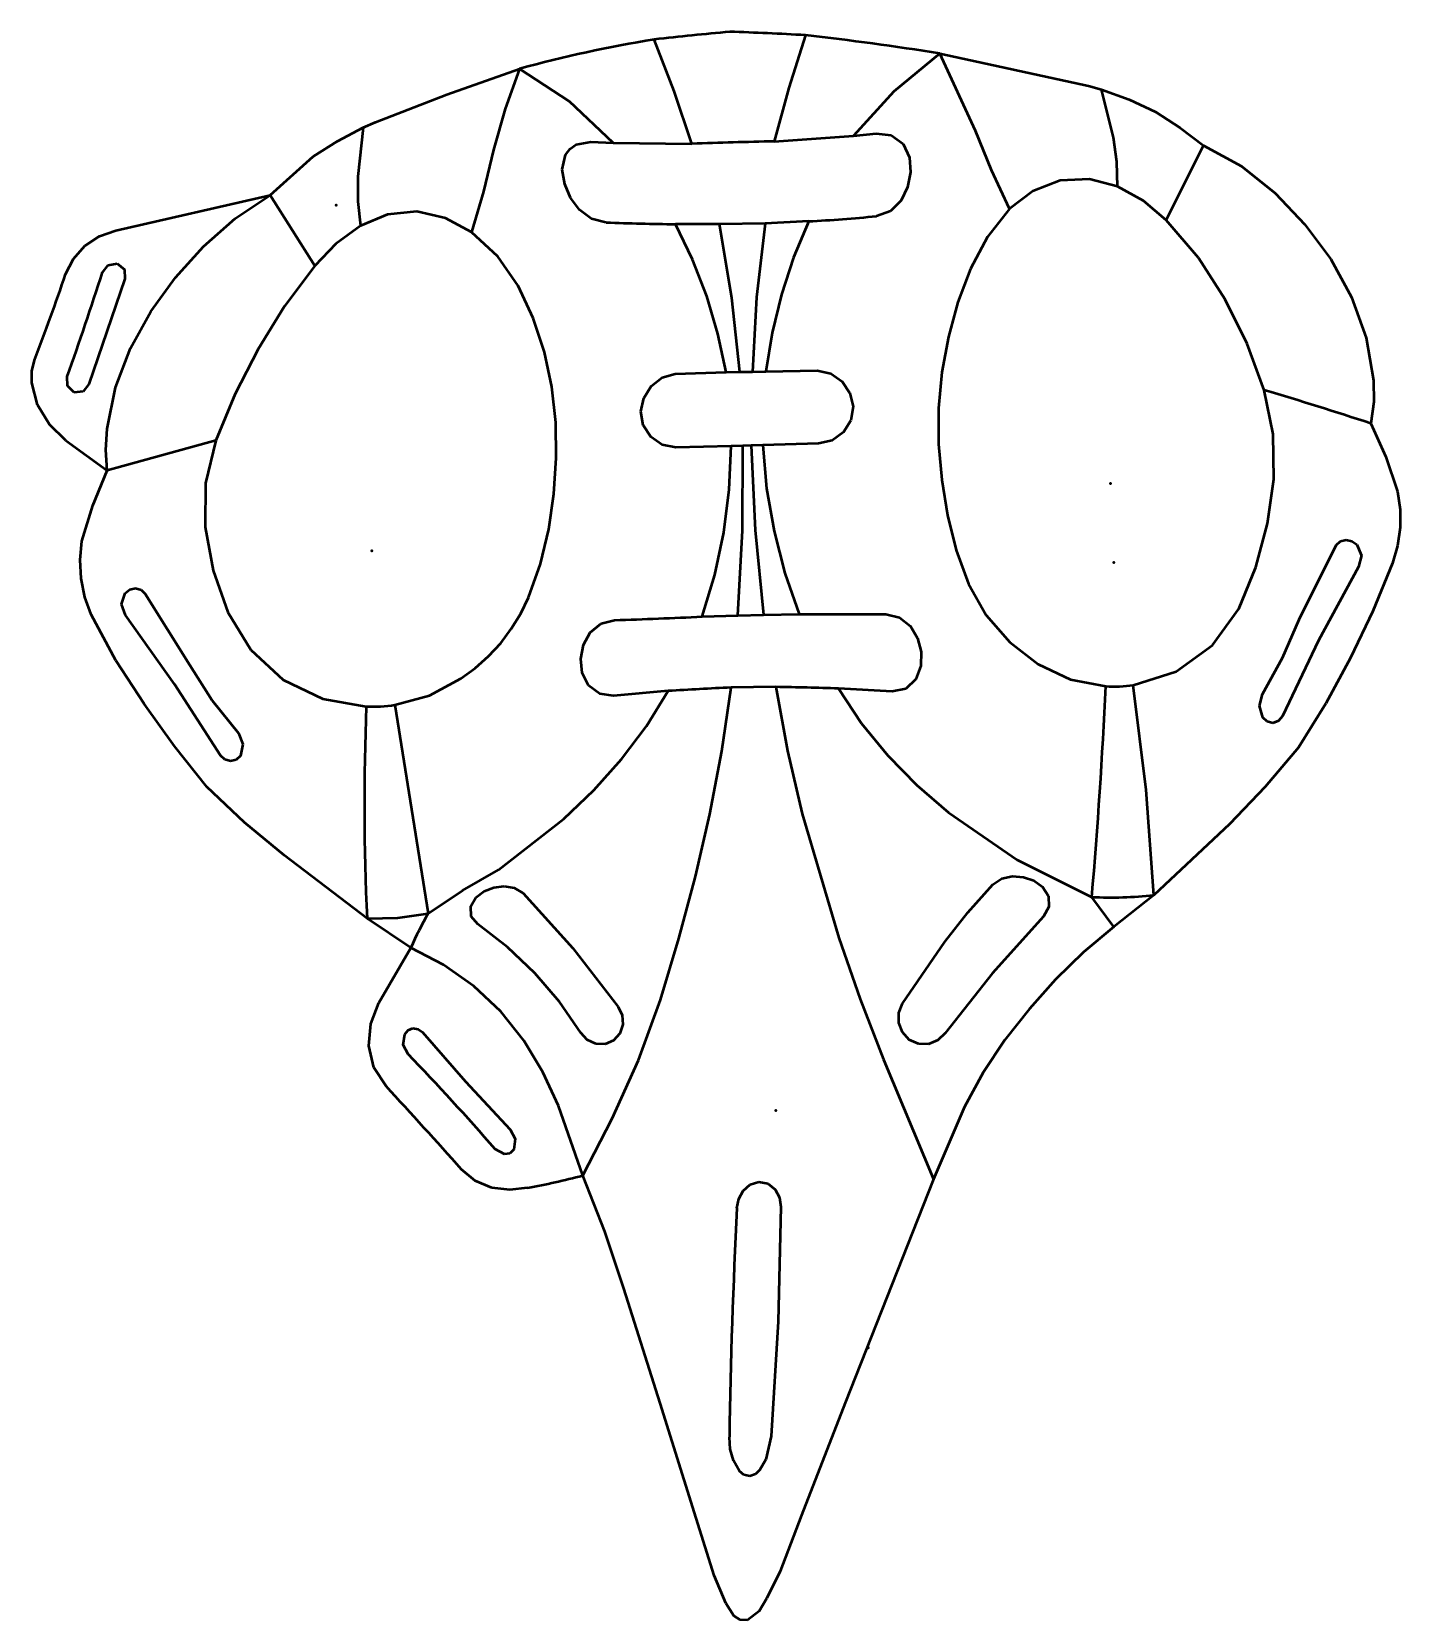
# Model space of a CAD drawing. Header units: inches. Extents: x -15.6 to 25.1, y -15.6 to 34.5.
# Drawn here: x 0.04 to 4.93, y 0.21 to 5.88 of the extents above; entities that cross this region are included whole.
import ezdxf

# ---------------------------------------------------------------- set-up
doc = ezdxf.new("R2010")
doc.units = ezdxf.units.IN
doc.header["$MEASUREMENT"] = 0
for name, color, linetype, lineweight in [('IV_ARC_CENTERS', 7, 'Continuous', 50), ('IV_FEATURE_PROFILES', 7, 'Continuous', 50), ('IV_INTERIOR_PROFILES', 7, 'Continuous', 50), ('IV_OUTER_PROFILE', 7, 'Continuous', 50)]:
    doc.layers.add(name, color=color, linetype=linetype, lineweight=lineweight)

msp = doc.modelspace()

# ---------------------------------------------------------------- linework, layer by layer
at = {"layer": 'IV_ARC_CENTERS'}
for p in [(1.1267, 5.2612), (3.8918, 4.2671), (1.2537, 4.0264), (3.9043, 3.9848), (2.6966, 2.0276), (3.0272, 1.1799)]:
    msp.add_point(p, dxfattribs=at)
at = {"layer": 'IV_FEATURE_PROFILES'}
for p, q in [((2.3344, 5.6683), (2.2628, 5.853)), ((2.8028, 5.8681), (2.7432, 5.6795)), ((3.283, 5.8028), (3.1183, 5.6668)), ((3.4102, 5.5268), (3.283, 5.8028)), ((1.781, 5.7481), (1.7301, 5.6047)), ((1.9605, 5.6314), (1.781, 5.7481)), ((2.7432, 5.6795), (2.6916, 5.4886)), ((3.9034, 5.5031), (3.8605, 5.674)), ((2.1156, 5.4838), (1.9605, 5.6314)), ((2.3976, 5.4805), (2.3344, 5.6683)), ((3.1183, 5.6668), (2.975, 5.5083)), ((1.7301, 5.6047), (1.6891, 5.4581)), ((1.223, 5.5385), (1.2047, 5.363)), ((3.4669, 5.3857), (3.4102, 5.5268)), ((1.6891, 5.4581), (1.6534, 5.3101)), ((3.9152, 5.4158), (3.9034, 5.5031)), ((4.0913, 5.2075), (4.2242, 5.4737)), ((3.9176, 5.3277), (3.9152, 5.4158)), ((1.2047, 5.363), (1.2046, 5.2747)), ((3.5319, 5.2484), (3.4669, 5.3857)), ((0.7661, 5.2131), (0.8906, 5.2969)), ((0.8906, 5.2969), (1.0508, 5.0448)), ((1.6534, 5.3101), (1.6101, 5.1643)), ((1.2046, 5.2747), (1.2134, 5.1869)), ((0.6535, 5.1139), (0.7661, 5.2131)), ((2.3992, 5.0666), (2.3388, 5.1932)), ((2.5394, 4.93), (2.4955, 5.1926)), ((2.6589, 5.1961), (2.6282, 4.9319)), ((2.8143, 5.2035), (2.7603, 5.0745)), ((0.5532, 5.0023), (0.6535, 5.1139)), ((2.4502, 4.9359), (2.3992, 5.0666)), ((2.7603, 5.0745), (2.7171, 4.9415)), ((0.465, 4.8809), (0.5532, 5.0023)), ((2.4903, 4.8015), (2.4502, 4.9359)), ((2.7171, 4.9415), (2.6842, 4.8056)), ((0.3919, 4.75), (0.465, 4.8809)), ((2.568, 4.6652), (2.5394, 4.93)), ((2.6282, 4.9319), (2.6132, 4.6663)), ((2.5193, 4.6643), (2.4903, 4.8015)), ((2.6842, 4.8056), (2.6619, 4.6675)), ((0.3388, 4.6098), (0.3919, 4.75)), ((0.3095, 4.4626), (0.3388, 4.6098)), ((0.3042, 4.3877), (0.3095, 4.4626)), ((0.3093, 4.3128), (0.3042, 4.3877)), ((0.6968, 4.4204), (0.3093, 4.3128)), ((2.5309, 4.2457), (2.5373, 4.4007)), ((2.5782, 4.0987), (2.5791, 4.4018)), ((2.6093, 4.4026), (2.6232, 4.0999)), ((2.6511, 4.4037), (2.6641, 4.2492)), ((2.5113, 4.0918), (2.5309, 4.2457)), ((2.6641, 4.2492), (2.6906, 4.0965)), ((2.4786, 3.9401), (2.5113, 4.0918)), ((2.5617, 3.796), (2.5782, 4.0987)), ((2.6232, 4.0999), (2.6532, 3.7983)), ((2.6906, 4.0965), (2.7286, 3.9463)), ((2.4343, 3.7915), (2.4786, 3.9401)), ((2.7286, 3.9463), (2.7801, 3.8001)), ((2.2346, 3.4001), (2.3127, 3.5258)), ((2.5036, 3.3114), (2.5373, 3.5379)), ((2.6972, 3.5401), (2.7388, 3.3126)), ((2.9204, 3.5345), (3.0025, 3.4102)), ((4.02, 3.1728), (3.9734, 3.547)), ((1.3366, 3.4763), (1.4551, 2.7313)), ((3.0025, 3.4102), (3.0967, 3.295)), ((2.1457, 3.2818), (2.2346, 3.4001)), ((2.4613, 3.0863), (2.5036, 3.3114)), ((2.7388, 3.3126), (2.7914, 3.0874)), ((3.0967, 3.295), (3.2011, 3.1889)), ((2.0469, 3.1716), (2.1457, 3.2818)), ((3.2011, 3.1889), (3.3139, 3.0918)), ((1.9398, 3.0695), (2.0469, 3.1716)), ((4.047, 2.7966), (4.02, 3.1728)), ((1.7064, 2.8875), (1.9398, 3.0695)), ((2.4103, 2.8629), (2.4613, 3.0863)), ((2.7914, 3.0874), (2.9226, 2.6438)), ((3.3139, 3.0918), (3.5591, 2.9228)), ((3.5591, 2.9228), (3.8255, 2.7899)), ((1.5786, 2.8129), (1.7064, 2.8875)), ((2.3512, 2.6416), (2.4103, 2.8629)), ((1.4551, 2.7313), (1.5786, 2.8129)), ((3.9038, 2.6833), (3.8255, 2.7899)), ((1.3466, 2.7157), (1.4551, 2.7313)), ((1.237, 2.7127), (1.3466, 2.7157)), ((2.2848, 2.4224), (2.3512, 2.6416)), ((2.9226, 2.6438), (2.9978, 2.4251)), ((1.5102, 2.5473), (1.3933, 2.6089)), ((1.6186, 2.4718), (1.5102, 2.5473)), ((1.7148, 2.3811), (1.6186, 2.4718)), ((2.2067, 2.2071), (2.2848, 2.4224)), ((2.9978, 2.4251), (3.0814, 2.2094)), ((1.7966, 2.2774), (1.7148, 2.3811)), ((1.8645, 2.1641), (1.7966, 2.2774)), ((1.9209, 2.0445), (1.8645, 2.1641)), ((2.1122, 1.9985), (2.2067, 2.2071)), ((3.0814, 2.2094), (3.2596, 1.7824)), ((2.0073, 1.7949), (1.9209, 2.0445)), ((2.0073, 1.7949), (2.1122, 1.9985))]:
    msp.add_line(p, q, dxfattribs=at)
for centre, radius, start, end in [((-1.6612, -15.5811), 21.0842, 72.09093, 73.17509), ((-15.6492, 4.4639), 19.5465, 355.08712, 357.29821), ((10.1653, 3.1246), 8.9377, 177.78258, 182.64175), ((3.8918, 4.2671), 1.4786, 267.43, 276.0236), ((2.6966, 2.0276), 1.427, 150.4526, 155.9606)]:
    msp.add_arc(centre, radius, start, end, dxfattribs=at)
at = {"layer": 'IV_INTERIOR_PROFILES'}
for p, q in [((2.6916, 5.4886), (2.975, 5.5083)), ((2.975, 5.5083), (3.0557, 5.517)), ((3.0557, 5.517), (3.1087, 5.5108)), ((3.1087, 5.5108), (3.152, 5.48)), ((1.946, 5.4407), (1.962, 5.4621)), ((1.962, 5.4621), (1.984, 5.4773)), ((1.984, 5.4773), (2.0362, 5.4876)), ((2.0362, 5.4876), (2.1156, 5.4838)), ((2.1156, 5.4838), (2.3976, 5.4805)), ((3.152, 5.48), (3.1747, 5.4317)), ((1.9343, 5.3888), (1.946, 5.4407)), ((3.1747, 5.4317), (3.1779, 5.3783)), ((1.9429, 5.3361), (1.9343, 5.3888)), ((1.9641, 5.287), (1.9429, 5.3361)), ((3.1779, 5.3783), (3.1673, 5.3258)), ((3.7125, 5.3495), (3.6152, 5.3116)), ((3.8167, 5.3544), (3.7125, 5.3495)), ((3.9176, 5.3277), (3.8167, 5.3544)), ((1.9962, 5.2443), (1.9641, 5.287)), ((3.1442, 5.2775), (3.1068, 5.2394)), ((3.1673, 5.3258), (3.1442, 5.2775)), ((3.6152, 5.3116), (3.5319, 5.2484)), ((4.0102, 5.2759), (3.9176, 5.3277)), ((1.3104, 5.2279), (1.2134, 5.1869)), ((1.4151, 5.2385), (1.3104, 5.2279)), ((1.5178, 5.2151), (1.4151, 5.2385)), ((2.039, 5.2124), (1.9962, 5.2443)), ((3.1068, 5.2394), (3.0566, 5.2217)), ((3.5319, 5.2484), (3.4524, 5.1477)), ((4.0913, 5.2075), (4.0102, 5.2759)), ((1.2134, 5.1869), (1.1261, 5.1228)), ((1.6101, 5.1643), (1.5178, 5.2151)), ((1.7039, 5.0779), (1.6101, 5.1643)), ((2.0905, 5.1994), (2.039, 5.2124)), ((2.4955, 5.1926), (2.3388, 5.1932)), ((2.6589, 5.1961), (2.4955, 5.1926)), ((2.8143, 5.2035), (2.6589, 5.1961)), ((4.2061, 5.0732), (4.0913, 5.2075)), ((1.1261, 5.1228), (1.0508, 5.0448)), ((3.4524, 5.1477), (3.3927, 5.0341)), ((0.3126, 5.0473), (0.3453, 5.0522)), ((0.3453, 5.0522), (0.3707, 5.0311)), ((1.7766, 4.9731), (1.7039, 5.0779)), ((4.3015, 4.9245), (4.2061, 5.0732)), ((0.3721, 4.9981), (0.2438, 4.622)), ((0.2922, 5.0211), (0.3126, 5.0473)), ((0.3707, 5.0311), (0.3721, 4.9981)), ((1.0508, 5.0448), (0.9429, 4.9005)), ((3.3927, 5.0341), (3.3474, 4.914)), ((1.8304, 4.8575), (1.7766, 4.9731)), ((0.9429, 4.9005), (0.8481, 4.7472)), ((3.3474, 4.914), (3.3133, 4.7902)), ((4.3799, 4.7661), (4.3015, 4.9245)), ((1.8704, 4.7363), (1.8304, 4.8575)), ((3.3133, 4.7902), (3.2899, 4.664)), ((4.4415, 4.6005), (4.3799, 4.7661)), ((0.8481, 4.7472), (0.7656, 4.587)), ((1.8976, 4.6117), (1.8704, 4.7363)), ((2.2906, 4.645), (2.3381, 4.6584)), ((2.3381, 4.6584), (2.5193, 4.6643)), ((2.5193, 4.6643), (2.568, 4.6652)), ((2.568, 4.6652), (2.6132, 4.6663)), ((2.6132, 4.6663), (2.6619, 4.6675)), ((2.6619, 4.6675), (2.8443, 4.6704)), ((2.8443, 4.6704), (2.8929, 4.6598)), ((2.8929, 4.6598), (2.9337, 4.6313)), ((3.2899, 4.664), (3.2781, 4.5362)), ((0.1671, 4.6154), (0.1664, 4.6487)), ((0.1908, 4.5922), (0.1671, 4.6154)), ((0.2438, 4.622), (0.2236, 4.5955)), ((1.9116, 4.4849), (1.8976, 4.6117)), ((2.2258, 4.5721), (2.2517, 4.6143)), ((2.2517, 4.6143), (2.2906, 4.645)), ((2.9337, 4.6313), (2.9616, 4.59)), ((4.4735, 4.4432), (4.4415, 4.6005)), ((0.2236, 4.5955), (0.1908, 4.5922)), ((0.7656, 4.587), (0.6968, 4.4204)), ((2.2155, 4.5237), (2.2258, 4.5721)), ((2.9616, 4.59), (2.9728, 4.5415)), ((2.9728, 4.5415), (2.9649, 4.4924)), ((1.9131, 4.3573), (1.9116, 4.4849)), ((2.2237, 4.4749), (2.2155, 4.5237)), ((2.9649, 4.4924), (2.9387, 4.4501)), ((3.2781, 4.5362), (3.2784, 4.4078)), ((2.2503, 4.4332), (2.2237, 4.4749)), ((2.2911, 4.4053), (2.2503, 4.4332)), ((2.9387, 4.4501), (2.8984, 4.4209)), ((4.4757, 4.2827), (4.4735, 4.4432)), ((0.6968, 4.4204), (0.6604, 4.2675)), ((2.3397, 4.396), (2.2911, 4.4053)), ((2.5373, 4.4007), (2.3397, 4.396)), ((2.5791, 4.4018), (2.5373, 4.4007)), ((2.6093, 4.4026), (2.5791, 4.4018)), ((2.6511, 4.4037), (2.6093, 4.4026)), ((2.85, 4.4093), (2.6511, 4.4037)), ((2.8984, 4.4209), (2.85, 4.4093)), ((3.2784, 4.4078), (3.2894, 4.2799)), ((1.9046, 4.23), (1.9131, 4.3573)), ((0.6604, 4.2675), (0.6591, 4.1104)), ((3.2894, 4.2799), (3.3101, 4.1533)), ((4.4524, 4.1236), (4.4757, 4.2827)), ((1.8863, 4.1037), (1.9046, 4.23)), ((3.3101, 4.1533), (3.3412, 4.0287)), ((0.6591, 4.1104), (0.6881, 3.9557)), ((1.8569, 3.9796), (1.8863, 4.1037)), ((4.4118, 3.9681), (4.4524, 4.1236)), ((3.3412, 4.0287), (3.385, 3.9081)), ((4.5655, 3.7808), (4.6982, 4.0463)), ((4.6982, 4.0463), (4.7133, 4.0611)), ((4.7133, 4.0611), (4.7339, 4.0662)), ((4.7339, 4.0662), (4.7547, 4.0615)), ((4.7547, 4.0615), (4.7719, 4.0489)), ((4.7719, 4.0489), (4.7884, 4.0103)), ((1.8134, 3.8598), (1.8569, 3.9796)), ((4.7884, 4.0103), (4.7785, 3.9694)), ((0.6881, 3.9557), (0.7401, 3.8071)), ((4.3503, 3.8197), (4.4118, 3.9681)), ((4.7785, 3.9694), (4.6356, 3.7059)), ((0.3599, 3.836), (0.3729, 3.8753)), ((0.3729, 3.8753), (0.3894, 3.8882)), ((0.3894, 3.8882), (0.4098, 3.8926)), ((0.4098, 3.8926), (0.43, 3.887)), ((0.43, 3.887), (0.4451, 3.8724)), ((0.4451, 3.8724), (0.6039, 3.6184)), ((1.7861, 3.8021), (1.8134, 3.8598)), ((3.385, 3.9081), (3.4479, 3.7965)), ((0.3741, 3.7969), (0.3599, 3.836)), ((0.7401, 3.8071), (0.8219, 3.6726)), ((1.7518, 3.7484), (1.7861, 3.8021)), ((4.2566, 3.6895), (4.3503, 3.8197)), ((0.5493, 3.55), (0.3741, 3.7969)), ((1.7145, 3.6967), (1.7518, 3.7484)), ((2.0339, 3.7345), (2.0728, 3.7663)), ((2.0728, 3.7663), (2.1214, 3.7787)), ((2.4343, 3.7915), (2.5617, 3.796)), ((2.5617, 3.796), (2.6532, 3.7983)), ((2.6532, 3.7983), (2.7801, 3.8001)), ((2.7801, 3.8001), (3.0899, 3.8001)), ((3.0899, 3.8001), (3.1387, 3.7888)), ((3.1387, 3.7888), (3.1778, 3.7575)), ((3.1778, 3.7575), (3.2032, 3.7141)), ((3.4479, 3.7965), (3.5324, 3.7002)), ((4.5063, 3.6448), (4.5655, 3.7808)), ((1.6704, 3.6507), (1.7145, 3.6967)), ((2.0003, 3.6409), (2.0097, 3.6904)), ((2.0097, 3.6904), (2.0339, 3.7345)), ((3.2032, 3.7141), (3.2156, 3.6654)), ((3.5324, 3.7002), (3.6337, 3.6219)), ((4.1263, 3.596), (4.2566, 3.6895)), ((4.6356, 3.7059), (4.5064, 3.4353)), ((0.8219, 3.6726), (0.9375, 3.566)), ((1.6236, 3.6073), (1.6704, 3.6507)), ((2.0055, 3.5909), (2.0003, 3.6409)), ((3.2156, 3.6654), (3.2146, 3.6151)), ((4.4353, 3.5145), (4.5063, 3.6448)), ((0.6039, 3.6184), (0.6844, 3.492)), ((1.5721, 3.57), (1.6236, 3.6073)), ((2.0279, 3.5459), (2.0055, 3.5909)), ((3.2146, 3.6151), (3.1974, 3.568)), ((3.6337, 3.6219), (3.7495, 3.5668)), ((3.9734, 3.547), (4.1263, 3.596)), ((0.7141, 3.2959), (0.5493, 3.55)), ((0.9375, 3.566), (1.0792, 3.4978)), ((1.4597, 3.5102), (1.5721, 3.57)), ((2.068, 3.5159), (2.0279, 3.5459)), ((2.3127, 3.5258), (2.1176, 3.5088)), ((2.6972, 3.5401), (2.5373, 3.5379)), ((3.1123, 3.5237), (2.9204, 3.5345)), ((3.1611, 3.5338), (3.1123, 3.5237)), ((3.1974, 3.568), (3.1611, 3.5338)), ((3.7495, 3.5668), (3.8756, 3.5425)), ((0.6844, 3.492), (0.7775, 3.3747)), ((1.0792, 3.4978), (1.2342, 3.4705)), ((1.3366, 3.4763), (1.4597, 3.5102)), ((2.1176, 3.5088), (2.068, 3.5159)), ((4.4247, 3.4729), (4.4353, 3.5145)), ((4.4363, 3.4316), (4.4247, 3.4729)), ((4.4517, 3.4165), (4.4363, 3.4316)), ((4.4725, 3.4112), (4.4517, 3.4165)), ((4.4927, 3.4187), (4.4725, 3.4112)), ((4.5064, 3.4353), (4.4927, 3.4187)), ((0.7775, 3.3747), (0.7933, 3.3358)), ((0.7292, 3.2811), (0.7141, 3.2959)), ((0.7847, 3.2948), (0.7697, 3.2799)), ((0.7933, 3.3358), (0.7847, 3.2948)), ((0.7493, 3.2749), (0.7292, 3.2811)), ((0.7697, 3.2799), (0.7493, 3.2749)), ((3.472, 2.8347), (3.5045, 2.8559)), ((3.5045, 2.8559), (3.5426, 2.8641)), ((3.5426, 2.8641), (3.5815, 2.8612)), ((3.5815, 2.8612), (3.6183, 2.8484)), ((3.6183, 2.8484), (3.6499, 2.8258)), ((1.6072, 2.7572), (1.6261, 2.7887)), ((1.6261, 2.7887), (1.6555, 2.8109)), ((1.6555, 2.8109), (1.6899, 2.8244)), ((1.6899, 2.8244), (1.7266, 2.8286)), ((1.7266, 2.8286), (1.7629, 2.8222)), ((1.7629, 2.8222), (1.7944, 2.8032)), ((1.7944, 2.8032), (1.9726, 2.6078)), ((3.3833, 2.7348), (3.472, 2.8347)), ((3.6499, 2.8258), (3.6706, 2.793)), ((3.6706, 2.793), (3.6717, 2.7544)), ((1.6087, 2.7209), (1.6072, 2.7572)), ((3.3008, 2.6298), (3.3833, 2.7348)), ((3.6717, 2.7544), (3.6525, 2.7208)), ((1.6324, 2.6931), (1.6087, 2.7209)), ((1.7392, 2.6109), (1.6324, 2.6931)), ((3.6525, 2.7208), (3.4703, 2.5176)), ((1.8365, 2.5178), (1.7392, 2.6109)), ((3.1491, 2.4099), (3.3008, 2.6298)), ((1.9726, 2.6078), (2.1341, 2.3983)), ((1.9239, 2.4153), (1.8365, 2.5178)), ((3.4703, 2.5176), (3.3013, 2.3035)), ((2.0011, 2.3049), (1.9239, 2.4153)), ((2.1341, 2.3983), (2.1486, 2.3681)), ((3.1361, 2.3764), (3.1491, 2.4099)), ((2.1505, 2.3347), (2.1399, 2.3029)), ((2.1486, 2.3681), (2.1505, 2.3347)), ((3.1363, 2.3404), (3.1361, 2.3764)), ((3.1491, 2.3068), (3.1363, 2.3404)), ((1.3667, 2.2624), (1.3718, 2.2996)), ((1.3718, 2.2996), (1.3837, 2.3143)), ((1.3837, 2.3143), (1.4011, 2.3215)), ((1.4011, 2.3215), (1.4197, 2.3183)), ((1.4197, 2.3183), (1.4346, 2.3067)), ((1.4346, 2.3067), (1.5886, 2.1309)), ((2.0236, 2.2801), (2.0011, 2.3049)), ((2.0537, 2.2654), (2.0236, 2.2801)), ((2.1178, 2.2778), (2.0872, 2.2644)), ((2.1399, 2.3029), (2.1178, 2.2778)), ((3.1733, 2.2802), (3.1491, 2.3068)), ((3.206, 2.2652), (3.1733, 2.2802)), ((3.2752, 2.2786), (3.2419, 2.2649)), ((3.3013, 2.3035), (3.2752, 2.2786)), ((1.3835, 2.2289), (1.3667, 2.2624)), ((2.0872, 2.2644), (2.0537, 2.2654)), ((3.2419, 2.2649), (3.206, 2.2652)), ((1.5886, 2.1309), (1.7478, 1.9598)), ((1.7478, 1.9598), (1.7664, 1.9257)), ((1.7282, 1.871), (1.6945, 1.8896)), ((1.7473, 1.8744), (1.7282, 1.871)), ((1.7616, 1.8876), (1.7473, 1.8744)), ((1.7664, 1.9257), (1.7616, 1.8876)), ((2.5804, 1.7408), (2.605, 1.7631)), ((2.605, 1.7631), (2.6365, 1.7731)), ((2.6365, 1.7731), (2.6689, 1.7668)), ((2.6689, 1.7668), (2.6946, 1.7459)), ((2.5582, 1.6789), (2.5648, 1.7115)), ((2.5648, 1.7115), (2.5804, 1.7408)), ((2.6946, 1.7459), (2.71, 1.7165)), ((2.71, 1.7165), (2.7151, 1.6837)), ((2.7151, 1.6837), (2.7058, 1.2738)), ((2.7058, 1.2738), (2.6807, 0.8645)), ((2.534, 0.8182), (2.5312, 0.8613)), ((2.6807, 0.8645), (2.6615, 0.7808)), ((2.546, 0.7768), (2.534, 0.8182)), ((2.5667, 0.7394), (2.546, 0.7768)), ((2.5833, 0.7259), (2.5667, 0.7394)), ((2.6395, 0.744), (2.6242, 0.729)), ((2.6615, 0.7808), (2.6395, 0.744)), ((2.6041, 0.7215), (2.5833, 0.7259)), ((2.6242, 0.729), (2.6041, 0.7215))]:
    msp.add_line(p, q, dxfattribs=at)
for centre, radius, start, end in [((3.0916, -14.4621), 19.9547, 91.14835, 91.99307), ((2.5128, 10.8381), 5.6427, 273.0632, 275.5308), ((2.4166, 13.2685), 8.0757, 267.68623, 269.44824), ((-11.5812, 8.8234), 12.4673, 340.43662, 342.2433), ((1.0292, 34.4784), 30.7191, 272.03744, 272.62154), ((3.0295, -7.6843), 11.233, 92.51143, 93.65879), ((2.5073, -8.3741), 11.9157, 88.01314, 89.08699), ((3.9043, 3.9848), 0.4432, 266.292, 278.9776), ((1.2537, 4.0264), 0.5563, 267.9987, 278.5746), ((-5.0787, -4.0081), 8.981, 41.0469, 43.98396), ((25.0674, 0.5264), 22.5388, 177.06874, 179.1485)]:
    msp.add_arc(centre, radius, start, end, dxfattribs=at)
at = {"layer": 'IV_OUTER_PROFILE'}
for p, q in [((3.283, 5.8028), (3.814, 5.6871)), ((1.5226, 5.6566), (1.781, 5.7481)), ((3.814, 5.6871), (3.8605, 5.674)), ((3.8605, 5.674), (3.9588, 5.6384)), ((1.267, 5.5578), (1.5226, 5.6566)), ((3.9588, 5.6384), (4.0534, 5.5939)), ((4.0534, 5.5939), (4.1414, 5.5375)), ((1.1316, 5.4901), (1.223, 5.5385)), ((1.223, 5.5385), (1.267, 5.5578)), ((4.1414, 5.5375), (4.2242, 5.4737)), ((1.0446, 5.4344), (1.1316, 5.4901)), ((4.2242, 5.4737), (4.36, 5.4001)), ((0.8906, 5.2969), (1.0446, 5.4344)), ((4.36, 5.4001), (4.4806, 5.3037)), ((0.3401, 5.17), (0.8906, 5.2969)), ((4.4806, 5.3037), (4.5868, 5.1916)), ((0.2816, 5.1497), (0.3401, 5.17)), ((4.5868, 5.1916), (4.6794, 5.0681)), ((0.1883, 5.0699), (0.2298, 5.1157)), ((0.2298, 5.1157), (0.2816, 5.1497)), ((0.1605, 5.0147), (0.1883, 5.0699)), ((4.6794, 5.0681), (4.7535, 4.9329)), ((4.7535, 4.9329), (4.8056, 4.7876)), ((4.8056, 4.7876), (4.8315, 4.6352)), ((0.0398, 4.6268), (0.0401, 4.6678)), ((0.0401, 4.6678), (0.0499, 4.7076)), ((0.0601, 4.5476), (0.0398, 4.6268)), ((4.8315, 4.6352), (4.8323, 4.558)), ((0.1025, 4.4775), (0.0601, 4.5476)), ((4.8323, 4.558), (4.8223, 4.4814)), ((0.1617, 4.421), (0.1025, 4.4775)), ((4.8223, 4.4814), (4.8758, 4.3624)), ((0.1617, 4.421), (0.3093, 4.3128)), ((0.2581, 4.1889), (0.3093, 4.3128)), ((4.8758, 4.3624), (4.9176, 4.2389)), ((4.9176, 4.2389), (4.9269, 4.1743)), ((0.219, 4.0607), (0.2581, 4.1889)), ((4.9269, 4.1743), (4.9264, 4.1092)), ((4.9264, 4.1092), (4.9169, 4.0447)), ((0.212, 3.9939), (0.219, 4.0607)), ((4.9169, 4.0447), (4.8991, 3.9819)), ((0.2156, 3.9271), (0.212, 3.9939)), ((4.8991, 3.9819), (4.8297, 3.8107)), ((0.2292, 3.8615), (0.2156, 3.9271)), ((0.2524, 3.7985), (0.2292, 3.8615)), ((4.8297, 3.8107), (4.7493, 3.6442)), ((0.3402, 3.6353), (0.2524, 3.7985)), ((0.4407, 3.4794), (0.3402, 3.6353)), ((4.7493, 3.6442), (4.6611, 3.4817)), ((0.5492, 3.329), (0.4407, 3.4794)), ((4.6611, 3.4817), (4.5642, 3.3242)), ((0.6648, 3.1839), (0.5492, 3.329)), ((4.5642, 3.3242), (4.4446, 3.1832)), ((0.7996, 3.0566), (0.6648, 3.1839)), ((4.4446, 3.1832), (4.3167, 3.0497)), ((0.9426, 2.9384), (0.7996, 3.0566)), ((4.3167, 3.0497), (4.047, 2.7966)), ((1.237, 2.7127), (0.9426, 2.9384)), ((4.047, 2.7966), (3.9038, 2.6833)), ((1.3933, 2.6089), (1.237, 2.7127)), ((3.9038, 2.6833), (3.7962, 2.5932)), ((1.3933, 2.6089), (1.2795, 2.412)), ((3.7962, 2.5932), (3.6961, 2.4949)), ((3.6961, 2.4949), (3.6025, 2.3903)), ((1.2502, 2.3375), (1.2795, 2.412)), ((3.6025, 2.3903), (3.5154, 2.2803)), ((1.243, 2.2581), (1.2502, 2.3375)), ((3.5154, 2.2803), (3.4374, 2.1636)), ((1.2613, 2.1806), (1.243, 2.2581)), ((1.3049, 2.1138), (1.2613, 2.1806)), ((3.4374, 2.1636), (3.3707, 2.0401)), ((3.3707, 2.0401), (3.2596, 1.7824)), ((1.6235, 1.7758), (1.5745, 1.8168)), ((1.6828, 1.7518), (1.6235, 1.7758)), ((2.0858, 1.5949), (2.0073, 1.7949)), ((3.2596, 1.7824), (2.9446, 0.9829)), ((1.7465, 1.7442), (1.6828, 1.7518)), ((1.8104, 1.7507), (1.7465, 1.7442)), ((2.1545, 1.3914), (2.0858, 1.5949)), ((2.2835, 0.9816), (2.1545, 1.3914)), ((2.4122, 0.5717), (2.2835, 0.9816)), ((2.9446, 0.9829), (2.789, 0.5825)), ((2.4765, 0.3667), (2.4122, 0.5717)), ((2.789, 0.5825), (2.7128, 0.3816)), ((2.5183, 0.2679), (2.4765, 0.3667)), ((2.7128, 0.3816), (2.665, 0.2854)), ((2.665, 0.2854), (2.6374, 0.2395)), ((2.5473, 0.223), (2.5183, 0.2679)), ((2.6374, 0.2395), (2.5955, 0.2069)), ((2.5692, 0.2078), (2.5473, 0.223)), ((2.5955, 0.2069), (2.5692, 0.2078))]:
    msp.add_line(p, q, dxfattribs=at)
for centre, radius, start, end in [((3.0272, 1.1799), 4.7351, 99.2903, 105.2585), ((3.8357, -8.3019), 14.2419, 95.24995, 96.34082), ((1.9372, -10.2887), 16.18, 86.93356, 87.89151), ((1.4454, -5.9152), 11.8613, 81.0877, 83.4289), ((-8.3972, 7.9232), 9.0385, 339.15927, 341.22883), ((-12.3251, -10.5276), 18.5898, 41.60883, 42.84509), ((1.1267, 5.2612), 3.5764, 281.0208, 284.2538)]:
    msp.add_arc(centre, radius, start, end, dxfattribs=at)

doc.saveas('drawing.dxf')
